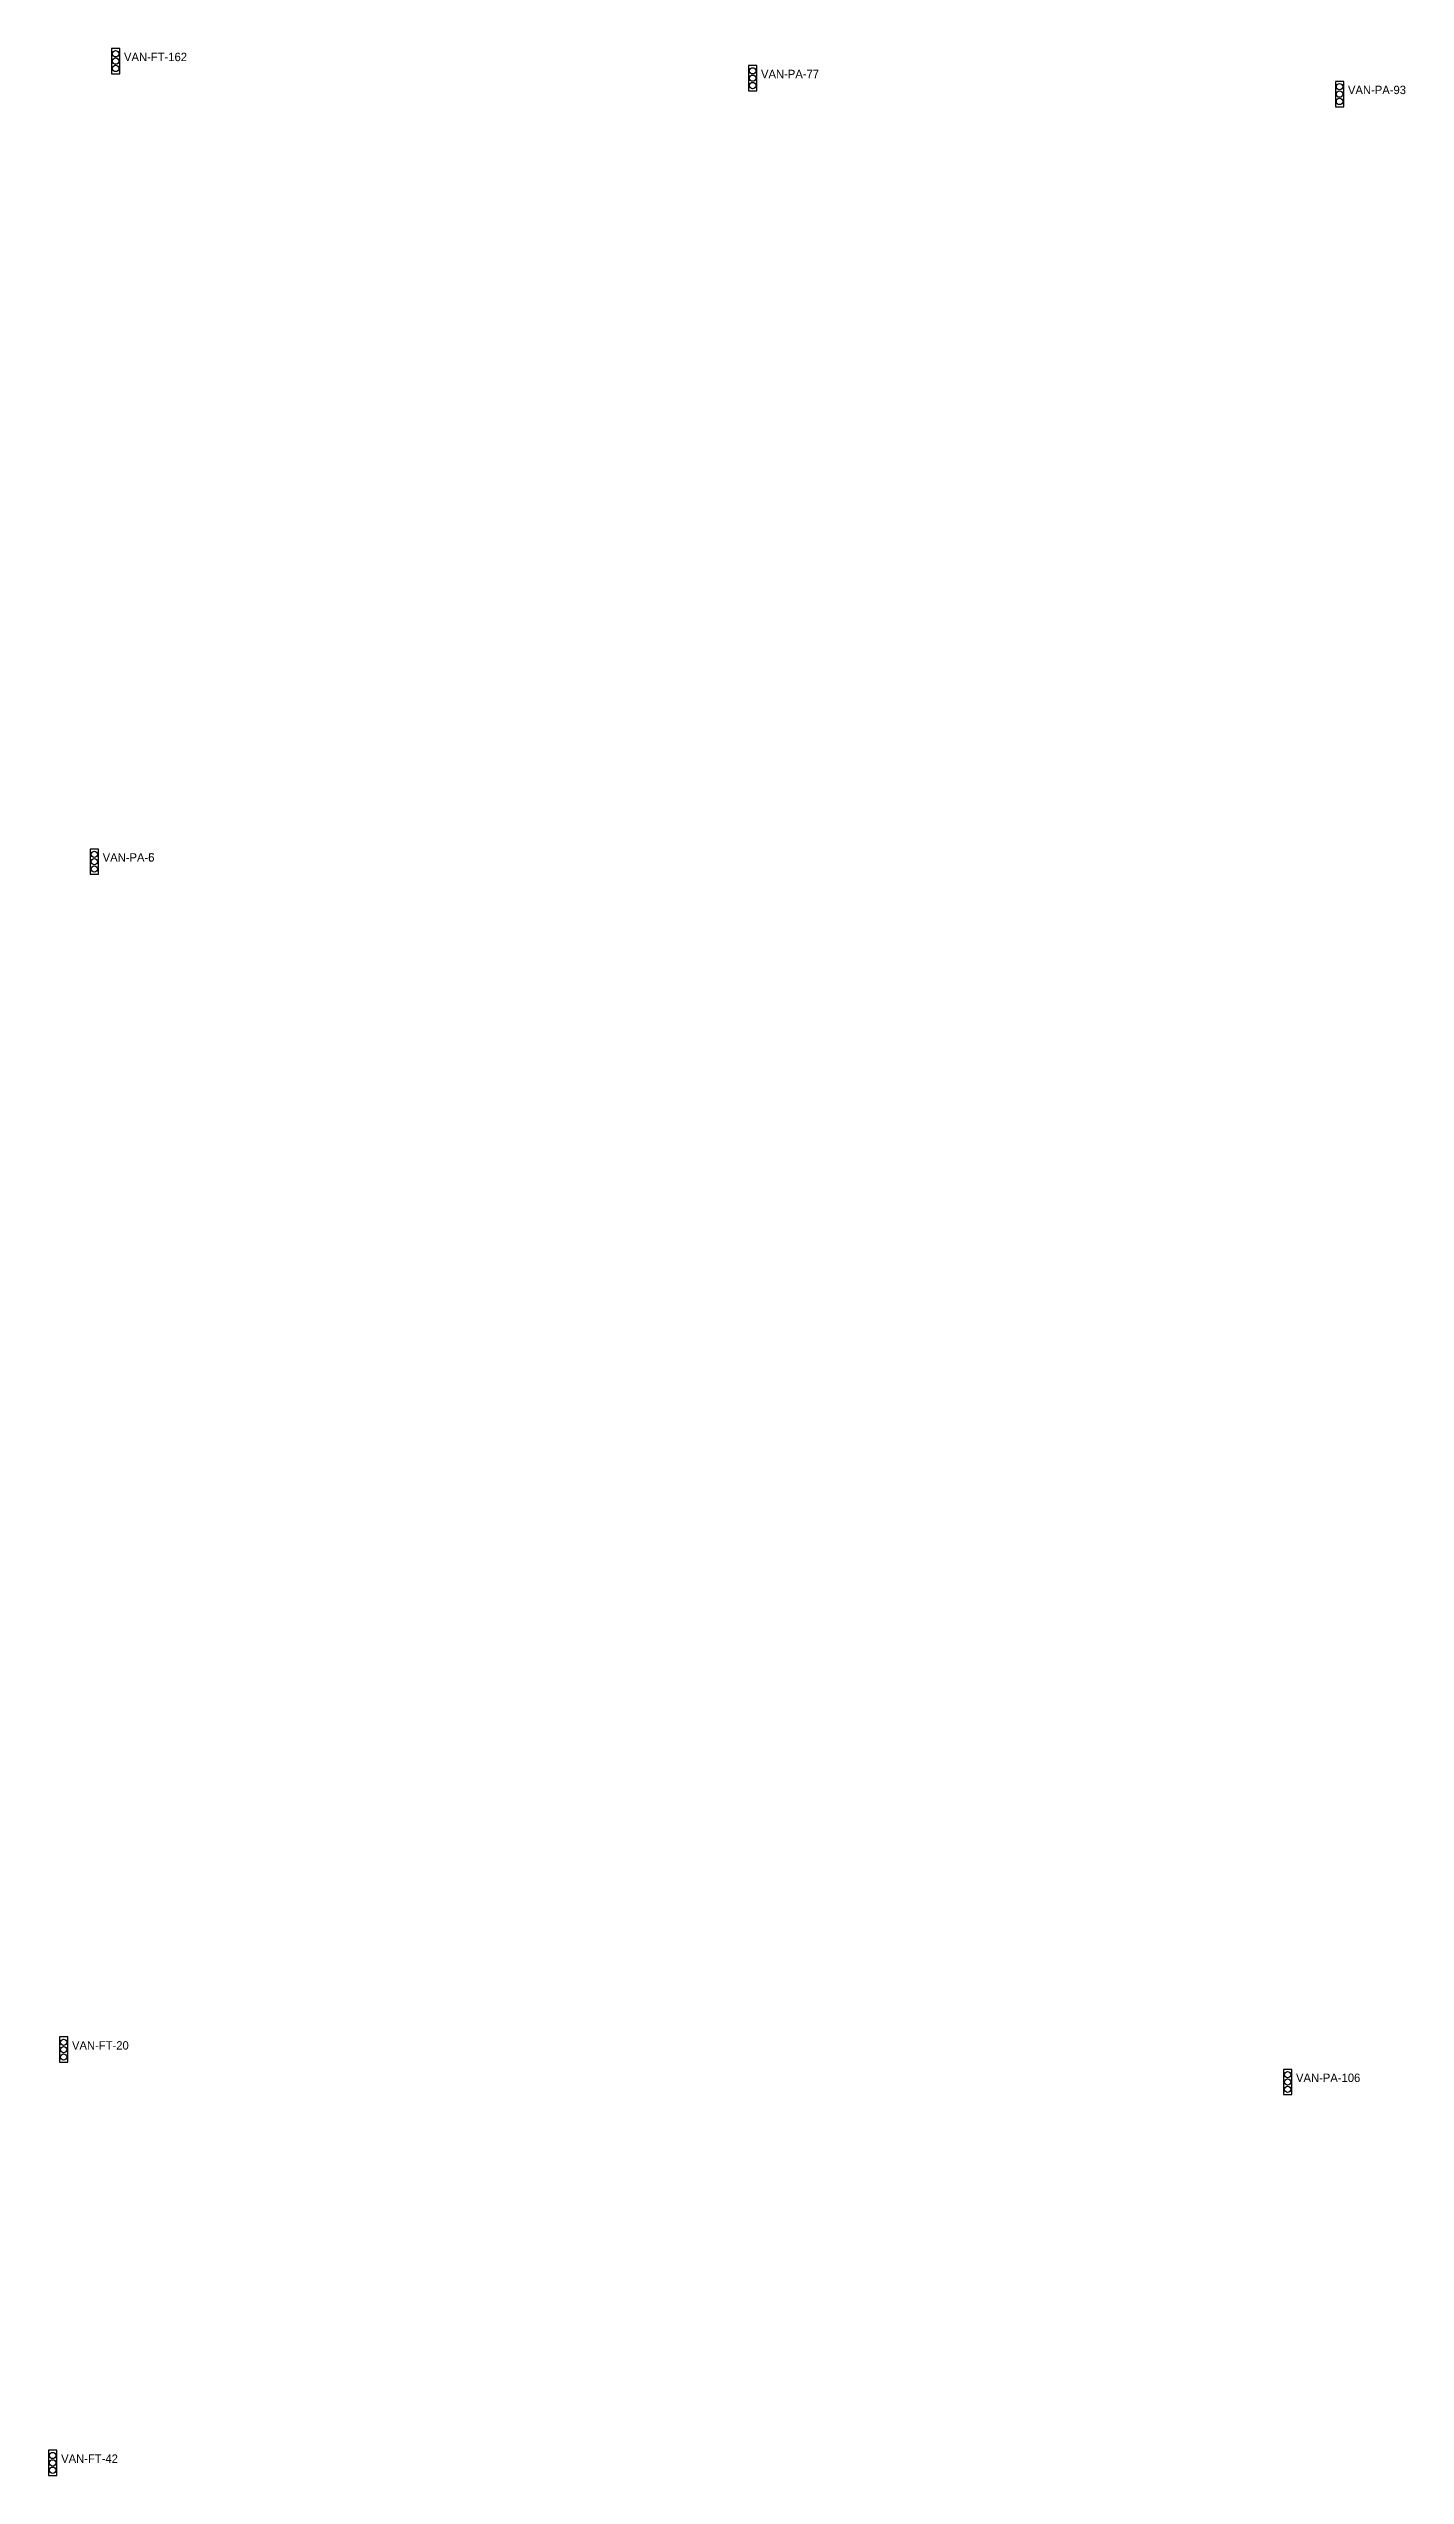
# Model space of a CAD drawing. Header units: inches. Extents: x 486474 to 494239, y 5455982 to 5459995.
# Drawn here: x 486474 to 486798, y 5456760 to 5457338 of the extents above; entities that cross this region are included whole.
import ezdxf

# ---------------------------------------------------------------- set-up
doc = ezdxf.new("R2010")
doc.units = ezdxf.units.IN
doc.header["$MEASUREMENT"] = 0
doc.layers.add('TrafficSignals', color=10, linetype='Continuous')

msp = doc.modelspace()

# ---------------------------------------------------------------- texts
at = {"layer": 'TrafficSignals', "color": 1}
for s, p in [('VAN-FT-162', (486492.45, 5457334.62)), ('VAN-PA-77', (486644.15, 5457330.56)), ('VAN-PA-93', (486783.93, 5457326.77)), ('VAN-PA-6', (486487.37, 5457144.04)), ('VAN-PA-5', (486487.37, 5457144.04)), ('VAN-FT-20', (486480.06, 5456861.2)), ('VAN-PA-106', (486771.56, 5456853.49)), ('VAN-FT-42', (486477.48, 5456762.81))]:
    msp.add_text(s, height=2, dxfattribs=at).set_placement(p)

# ---------------------------------------------------------------- linework, layer by layer
at = {"layer": 'TrafficSignals', "color": 1}
for points in [[(486489.45, 5457331.62), (486491.45, 5457331.62), (486491.45, 5457337.62), (486489.45, 5457337.62)], [(486641.15, 5457327.56), (486643.15, 5457327.56), (486643.15, 5457333.56), (486641.15, 5457333.56)], [(486780.93, 5457323.77), (486782.93, 5457323.77), (486782.93, 5457329.77), (486780.93, 5457329.77)], [(486484.37, 5457141.04), (486486.37, 5457141.04), (486486.37, 5457147.04), (486484.37, 5457147.04)], [(486484.37, 5457141.04), (486486.37, 5457141.04), (486486.37, 5457147.04), (486484.37, 5457147.04)], [(486477.06, 5456858.2), (486479.06, 5456858.2), (486479.06, 5456864.2), (486477.06, 5456864.2)], [(486768.56, 5456850.49), (486770.56, 5456850.49), (486770.56, 5456856.49), (486768.56, 5456856.49)], [(486474.48, 5456759.81), (486476.48, 5456759.81), (486476.48, 5456765.81), (486474.48, 5456765.81)]]:
    msp.add_lwpolyline(points, close=True, dxfattribs=at)
for centre in [(486490.45, 5457336.37), (486490.45, 5457334.62), (486490.45, 5457332.87), (486642.15, 5457332.31), (486642.15, 5457330.56), (486642.15, 5457328.81), (486781.93, 5457328.52), (486781.93, 5457326.77), (486781.93, 5457325.02), (486485.37, 5457145.79), (486485.37, 5457145.79), (486485.37, 5457144.04), (486485.37, 5457144.04), (486485.37, 5457142.29), (486485.37, 5457142.29), (486478.06, 5456862.95), (486478.06, 5456861.2), (486478.06, 5456859.45), (486769.56, 5456855.24), (486769.56, 5456853.49), (486769.56, 5456851.74), (486475.48, 5456764.56), (486475.48, 5456762.81), (486475.48, 5456761.06)]:
    msp.add_circle(centre, 0.75, dxfattribs=at)

msp.set_redraw_order([(e.dxf.handle, doc.entitydb.next_handle()) for e in msp.query("TEXT MTEXT ATTDEF DIMENSION ARC_DIMENSION")])  # texts and dimensions are drawn at this point

doc.saveas('drawing.dxf')
